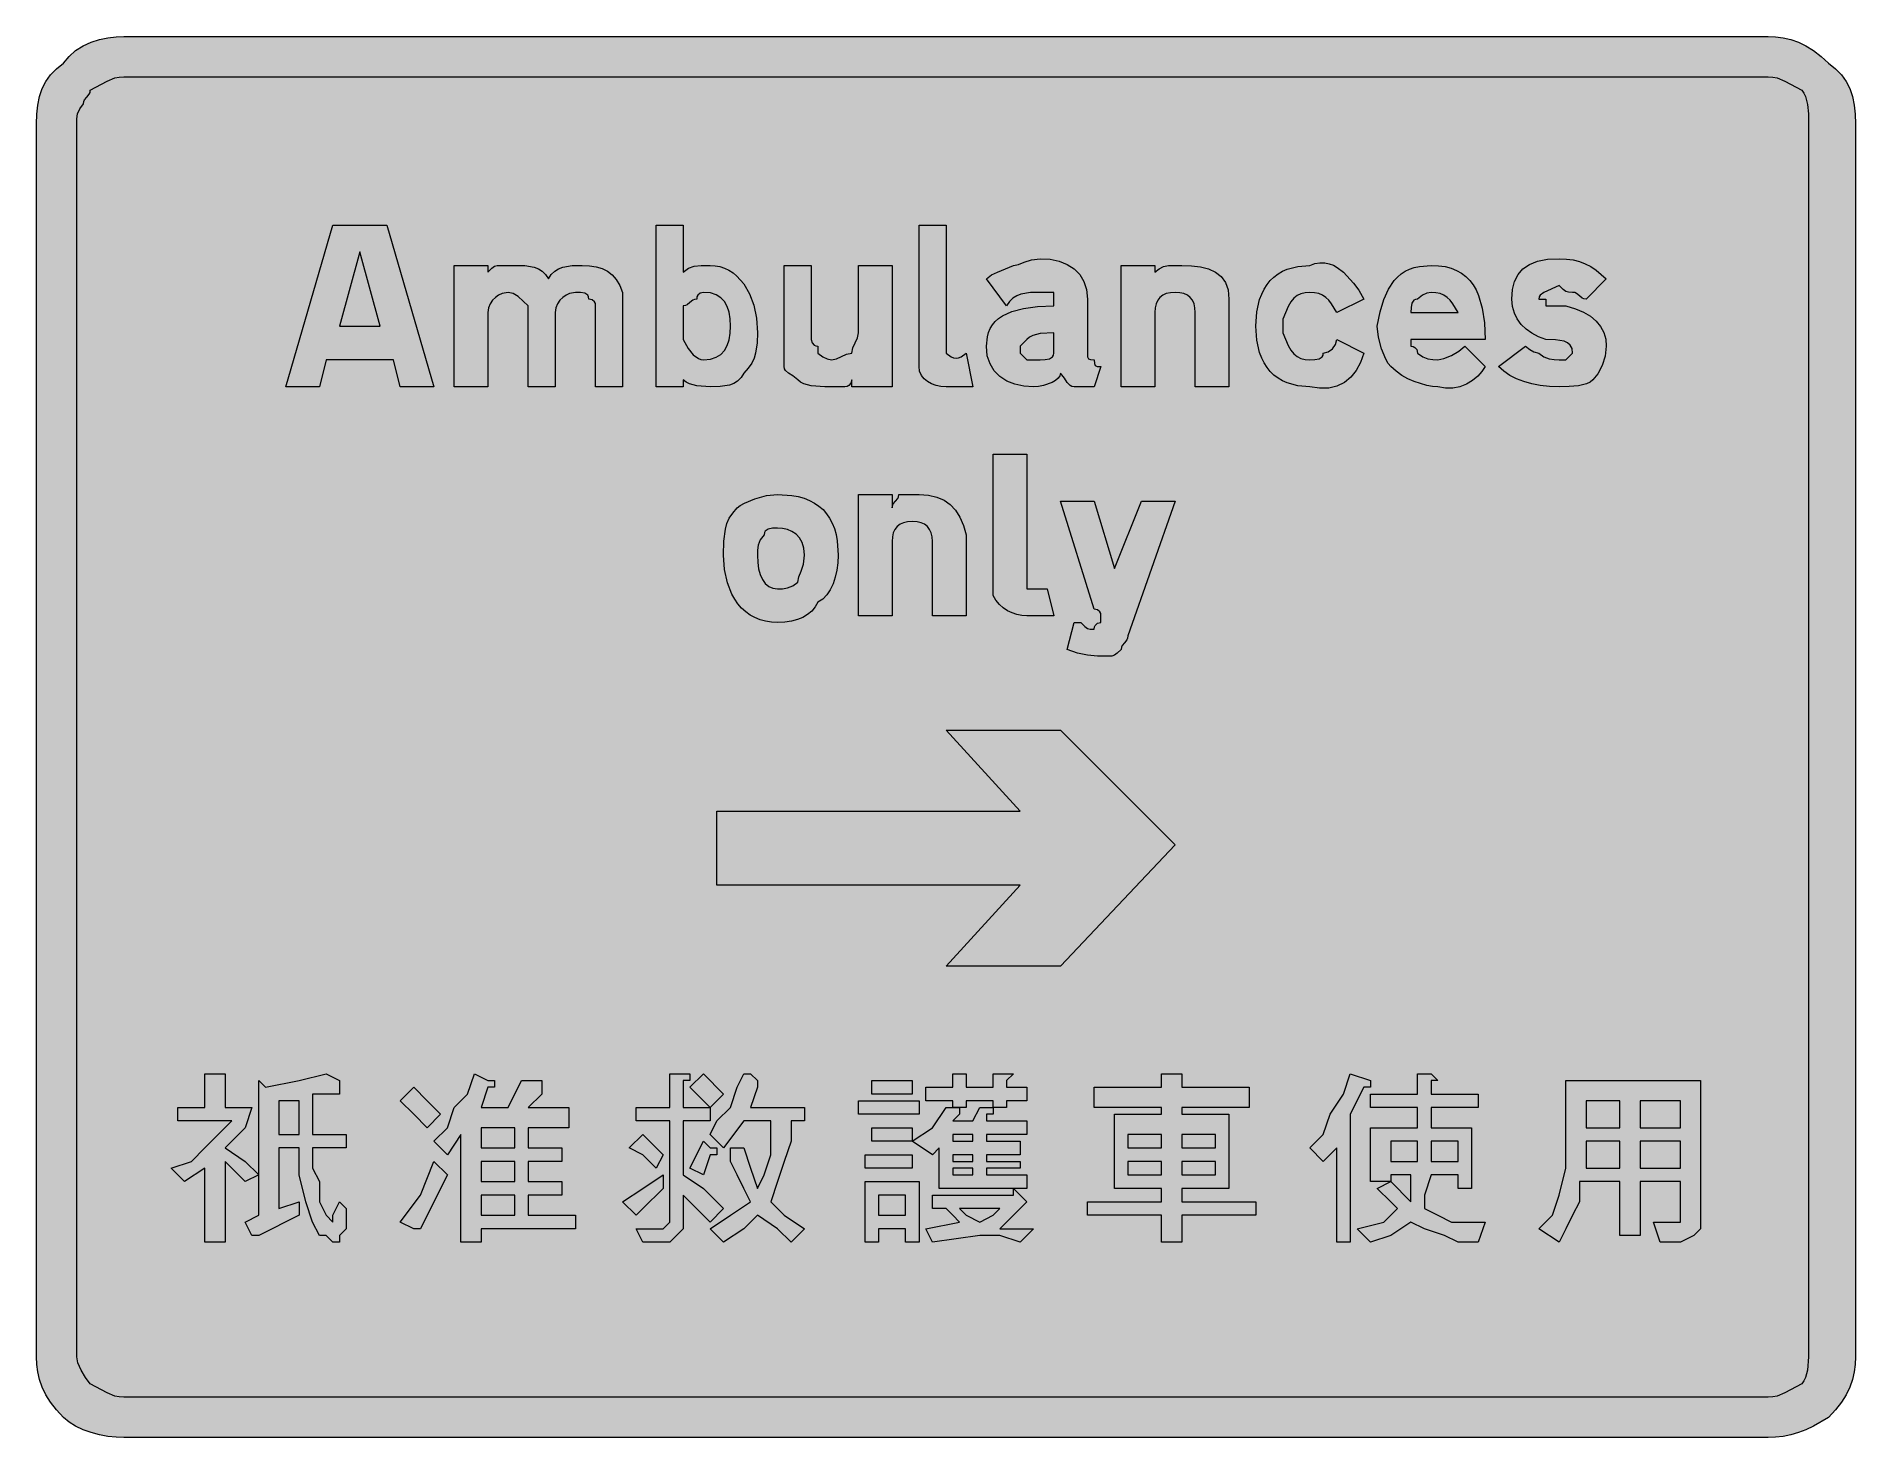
# Model space of a CAD drawing. Header units: metres. Extents: x 121 to 445, y 11 to 261.
import ezdxf

# ---------------------------------------------------------------- set-up
doc = ezdxf.new("R2010")
doc.units = ezdxf.units.M
doc.layers.add('FILL_BLACK_000000', color=7, linetype='Continuous', true_color=0x000000)
doc.layers.add('FILL_WHITE_FFFFFF', color=7, linetype='Continuous', true_color=0xffffff)

msp = doc.modelspace()

# ---------------------------------------------------------------- hatches: boundary and pattern name
at = {"layer": 'FILL_BLACK_000000', "true_color": 0x000000}
h = msp.add_hatch(color=7, dxfattribs=at)
h.dxf.hatch_style = 1
h.paths.add_polyline_path([(429.33, 260.64), (430.68, 260.58), (432.03, 260.4), (433.38, 260.07), (434.73, 259.59), (436.08, 258.94), (437.43, 258.11), (438.78, 257.08), (440.13, 255.84), (441.37, 254.88), (442.4, 253.81), (443.23, 252.63), (443.88, 251.34), (444.36, 249.93), (444.69, 248.41), (444.87, 246.78), (444.93, 245.04), (444.93, 25.44), (444.87, 24.09), (444.69, 22.74), (444.36, 21.39), (443.88, 20.04), (443.23, 18.69), (442.4, 17.34), (441.37, 15.99), (440.13, 14.64), (437.43, 13.06), (436.08, 12.45), (434.73, 11.94), (433.38, 11.55), (432.03, 11.26), (430.68, 11.1), (429.33, 11.04), (136.53, 11.04), (135.13, 11.1), (133.66, 11.26), (132.16, 11.55), (130.68, 11.94), (129.25, 12.45), (127.92, 13.06), (126.74, 13.8), (125.73, 14.64), (124.49, 15.99), (123.46, 17.34), (122.63, 18.69), (121.98, 20.04), (121.5, 21.39), (121.17, 22.74), (120.99, 24.09), (120.93, 25.44), (120.93, 245.04), (120.99, 246.78), (121.17, 248.41), (121.5, 249.93), (121.98, 251.34), (122.63, 252.63), (123.46, 253.81), (124.49, 254.88), (125.73, 255.84), (126.74, 257.08), (127.92, 258.11), (129.25, 258.94), (130.68, 259.59), (132.16, 260.07), (133.66, 260.4), (135.13, 260.58), (136.53, 260.64), (429.33, 260.64)])
h = msp.add_hatch(color=7, dxfattribs=at)
h.dxf.hatch_style = 1
h.paths.add_polyline_path([(184.53, 203.04), (178.53, 203.04), (172.53, 203.04), (171.33, 198.24), (165.33, 198.24), (173.73, 227.04), (178.53, 227.04), (183.33, 227.04), (191.73, 198.24), (185.73, 198.24), (184.53, 203.04)])
h.paths.add_polyline_path([(174.93, 209.04), (178.53, 209.04), (182.13, 209.04), (178.53, 222.24), (174.93, 209.04)], flags=16)
h = msp.add_hatch(color=7, dxfattribs=at)
h.dxf.hatch_style = 1
h.paths.add_polyline_path([(237.22, 198.75), (236.63, 199.04), (236.13, 199.44), (236.13, 198.24), (231.33, 198.24), (231.33, 227.04), (236.13, 227.04), (236.13, 218.64), (237.05, 219.33), (238.08, 219.69), (239.34, 219.82), (240.93, 219.84), (241.82, 219.78), (242.67, 219.62), (243.49, 219.35), (244.27, 218.98), (245.01, 218.51), (245.7, 217.94), (246.93, 216.54), (247.94, 214.8), (248.69, 212.75), (249.17, 210.42), (249.33, 207.84), (249.29, 206.04), (249.03, 204.24), (248.74, 203.34), (248.32, 202.44), (247.72, 201.54), (246.93, 200.64), (246.43, 199.85), (245.82, 199.25), (245.14, 198.83), (244.38, 198.54), (242.71, 198.28), (240.93, 198.24), (238.53, 198.39), (237.22, 198.75)])
h.paths.add_polyline_path([(242, 203.47), (242.83, 203.99), (243.48, 204.69), (243.96, 205.56), (244.29, 206.58), (244.47, 207.75), (244.53, 209.04), (244.47, 210.33), (244.29, 211.5), (243.96, 212.52), (243.48, 213.39), (242.83, 214.09), (242, 214.61), (240.97, 214.93), (239.73, 215.04), (239.13, 214.89), (238.72, 214.53), (238.58, 214.24), (238.53, 213.84), (238.13, 213.79), (237.82, 213.65), (237.33, 213.24), (236.84, 212.83), (236.53, 212.69), (236.13, 212.64), (236.13, 206.64), (237.03, 205.06), (237.93, 203.94), (238.83, 203.26), (239.28, 203.1), (239.73, 203.04), (240.97, 203.15), (242, 203.47)], flags=16)
h = msp.add_hatch(color=7, dxfattribs=at)
h.dxf.hatch_style = 1
h.paths.add_polyline_path([(282.93, 205.44), (282.93, 204.24), (283.83, 203.56), (284.28, 203.4), (284.73, 203.34), (285.18, 203.4), (285.63, 203.56), (286.53, 204.24), (287.73, 198.24), (286.53, 198.24), (282.93, 198.24), (282.03, 198.3), (281.17, 198.46), (280.36, 198.75), (279.63, 199.14), (279.02, 199.65), (278.54, 200.26), (278.24, 201), (278.13, 201.84), (278.13, 203.04), (278.13, 227.04), (282.93, 227.04), (282.93, 205.44)])
h = msp.add_hatch(color=7, dxfattribs=at)
h.dxf.hatch_style = 1
h.paths.add_polyline_path([(299.73, 215.04), (297.95, 215), (296.28, 214.74), (295.52, 214.45), (294.84, 214.03), (294.23, 213.43), (293.73, 212.64), (290.13, 217.44), (291.05, 218.15), (292.08, 218.64), (294.93, 219.84), (295.85, 220.03), (296.88, 220.44), (298.14, 220.85), (299.73, 221.04), (301.47, 220.93), (303.07, 220.59), (304.5, 220.03), (305.73, 219.24), (306.74, 218.23), (307.49, 216.99), (307.97, 215.53), (308.13, 213.84), (308.13, 204.24), (308.15, 203.55), (308.28, 203.19), (308.64, 203.06), (309.33, 203.04), (309.35, 202.35), (309.48, 201.99), (309.84, 201.86), (310.53, 201.84), (309.33, 198.24), (305.73, 198.24), (305.33, 198.29), (305.02, 198.45), (304.53, 198.99), (304.04, 199.76), (303.33, 200.64), (303.22, 200.19), (302.92, 199.76), (302.44, 199.35), (301.83, 198.99), (300.29, 198.45), (299.43, 198.29), (298.53, 198.24), (296.79, 198.35), (295.19, 198.69), (293.76, 199.25), (292.53, 200.04), (291.52, 201.05), (290.77, 202.29), (290.29, 203.75), (290.13, 205.44), (290.3, 207.13), (290.52, 207.89), (290.82, 208.59), (291.22, 209.24), (291.71, 209.83), (292.3, 210.36), (292.98, 210.84), (294.64, 211.63), (296.71, 212.19), (299.2, 212.53), (302.13, 212.64), (302.13, 215.04), (299.73, 215.04)])
h.paths.add_polyline_path([(297.33, 203.04), (299.73, 203.04), (300.61, 203.06), (301.38, 203.19), (301.92, 203.55), (302.08, 203.84), (302.13, 204.24), (302.13, 207.84), (299.73, 207.69), (298.42, 207.33), (297.83, 207.04), (297.33, 206.64), (296.13, 205.44), (296.13, 204.24), (297.33, 203.04)], flags=16)
h = msp.add_hatch(color=7, dxfattribs=at)
h.dxf.hatch_style = 1
h.paths.add_polyline_path([(348.63, 220.18), (349.51, 220.33), (350.37, 220.3), (351.18, 220.14), (351.94, 219.86), (352.62, 219.5), (353.73, 218.64), (355.53, 216.69), (356.43, 215.43), (357.33, 213.84), (352.53, 211.44), (351.61, 213.01), (351.12, 213.63), (350.58, 214.14), (349.99, 214.53), (349.32, 214.81), (348.58, 214.98), (347.73, 215.04), (346.88, 214.98), (346.14, 214.8), (345.47, 214.47), (344.88, 213.99), (344.34, 213.34), (343.85, 212.51), (342.93, 210.24), (342.93, 209.04), (342.93, 207.84), (343.85, 205.57), (344.34, 204.74), (344.88, 204.09), (345.47, 203.61), (346.14, 203.28), (346.88, 203.1), (347.73, 203.04), (348.61, 203.06), (349.38, 203.19), (349.92, 203.55), (350.08, 203.84), (350.13, 204.24), (351.01, 204.45), (351.78, 204.99), (352.32, 205.76), (352.53, 206.64), (357.33, 204.24), (356.77, 202.55), (356, 201.11), (355.03, 199.92), (353.88, 198.99), (352.56, 198.35), (351.09, 198), (349.47, 197.96), (347.73, 198.24), (345.59, 198.41), (343.7, 198.91), (342.84, 199.29), (342.06, 199.76), (341.33, 200.31), (340.68, 200.94), (340.1, 201.66), (339.59, 202.46), (339.15, 203.34), (338.79, 204.31), (338.3, 206.51), (338.13, 209.04), (338.3, 211.57), (338.79, 213.76), (339.15, 214.74), (339.59, 215.62), (340.1, 216.42), (340.68, 217.14), (341.33, 217.77), (342.06, 218.32), (342.84, 218.79), (343.7, 219.16), (345.59, 219.67), (347.73, 219.84), (348.63, 220.18)])
h = msp.add_hatch(color=7, dxfattribs=at)
h.dxf.hatch_style = 1
h.paths.add_polyline_path([(400.32, 203.66), (399.78, 201.99), (399.01, 200.55), (398.13, 199.44), (397.63, 199.04), (397.02, 198.75), (395.58, 198.39), (393.91, 198.26), (392.13, 198.24), (390.39, 198.3), (388.76, 198.46), (387.24, 198.75), (385.83, 199.14), (384.54, 199.65), (383.36, 200.26), (382.29, 201), (381.33, 201.84), (386.13, 205.44), (386.88, 204.84), (387.65, 204.43), (388.53, 204.24), (389.43, 203.55), (390.33, 203.19), (391.23, 203.06), (392.13, 203.04), (393.33, 203.04), (394.53, 204.24), (394.42, 205.03), (394.12, 205.63), (393.64, 206.05), (393.03, 206.34), (391.49, 206.6), (389.73, 206.64), (388.44, 207.15), (387.27, 207.76), (386.25, 208.5), (385.38, 209.34), (384.68, 210.3), (384.16, 211.36), (383.84, 212.55), (383.73, 213.84), (383.84, 215.53), (384.2, 216.99), (384.81, 218.23), (385.68, 219.24), (386.84, 220.03), (388.29, 220.59), (390.05, 220.93), (392.13, 221.04), (393.43, 220.98), (394.62, 220.81), (395.74, 220.53), (396.78, 220.14), (397.77, 219.63), (398.71, 219.01), (400.53, 217.44), (396.93, 213.84), (396.53, 213.89), (396.22, 214.03), (395.73, 214.44), (395.24, 214.85), (394.93, 214.99), (394.53, 215.04), (393.82, 215.06), (393.33, 215.19), (392.84, 215.55), (392.13, 216.24), (389.43, 215.04), (388.75, 214.55), (388.59, 214.24), (388.53, 213.84), (389.73, 213.84), (389.73, 212.64), (393.33, 212.64), (395.02, 212.13), (396.48, 211.51), (397.72, 210.78), (398.73, 209.94), (399.52, 208.98), (400.08, 207.91), (400.42, 206.73), (400.53, 205.44), (400.32, 203.66)])
h = msp.add_hatch(color=7, dxfattribs=at)
h.dxf.hatch_style = 1
h.paths.add_polyline_path([(215.86, 214.81), (215.26, 214.53), (214.68, 214.14), (214.15, 213.63), (213.72, 213.01), (213.44, 212.28), (213.33, 211.44), (213.33, 198.24), (208.53, 198.24), (208.53, 212.64), (206.73, 214.29), (205.83, 214.83), (204.93, 215.04), (203.86, 214.81), (203.26, 214.53), (202.68, 214.14), (202.15, 213.63), (201.72, 213.01), (201.44, 212.28), (201.33, 211.44), (201.33, 198.24), (195.33, 198.24), (195.33, 219.84), (201.33, 219.84), (201.33, 218.64), (202.04, 219.33), (202.53, 219.69), (203.02, 219.82), (203.73, 219.84), (206.13, 219.84), (207.91, 219.8), (209.58, 219.54), (210.34, 219.25), (211.02, 218.83), (211.63, 218.23), (212.13, 217.44), (212.63, 218.23), (213.24, 218.83), (213.92, 219.25), (214.68, 219.54), (216.35, 219.8), (218.13, 219.84), (219.42, 219.78), (220.61, 219.6), (221.67, 219.27), (222.63, 218.79), (223.47, 218.14), (224.21, 217.31), (224.82, 216.28), (225.33, 215.04), (225.33, 213.84), (225.33, 198.24), (220.53, 198.24), (220.53, 212.64), (220.48, 213.04), (220.34, 213.33), (219.93, 213.69), (219.33, 213.84), (219.28, 214.24), (219.12, 214.53), (218.58, 214.89), (217.81, 215.02), (216.93, 215.04), (215.86, 214.81)])
h = msp.add_hatch(color=7, dxfattribs=at)
h.dxf.hatch_style = 1
h.paths.add_polyline_path([(273.33, 219.84), (273.33, 198.24), (266.13, 198.24), (266.13, 199.44), (265.98, 198.84), (265.62, 198.43), (265.33, 198.29), (264.93, 198.24), (261.33, 198.24), (258.93, 198.39), (257.62, 198.75), (257.03, 199.04), (256.53, 199.44), (255.65, 200.15), (254.88, 200.64), (254.34, 201.13), (254.18, 201.44), (254.13, 201.84), (254.13, 204.24), (254.13, 219.84), (258.93, 219.84), (258.93, 206.64), (259.08, 206.04), (259.44, 205.63), (259.73, 205.49), (260.13, 205.44), (260.13, 204.24), (261.01, 203.55), (261.78, 203.19), (262.53, 203.04), (263.43, 203.23), (264.33, 203.64), (265.23, 204.05), (266.13, 204.24), (266.32, 205.14), (266.73, 206.04), (267.14, 206.94), (267.33, 207.84), (267.33, 219.84), (273.33, 219.84)])
h = msp.add_hatch(color=7, dxfattribs=at)
h.dxf.hatch_style = 1
h.paths.add_polyline_path([(327.33, 198.24), (327.33, 211.44), (327.27, 212.28), (327.11, 213.01), (326.82, 213.63), (326.43, 214.14), (325.92, 214.53), (325.31, 214.81), (324.57, 214.98), (323.73, 215.04), (322.89, 214.98), (322.16, 214.81), (321.54, 214.53), (321.03, 214.14), (320.64, 213.63), (320.36, 213.01), (320.19, 212.28), (320.13, 211.44), (320.13, 198.24), (314.13, 198.24), (314.13, 219.84), (320.13, 219.84), (320.13, 218.64), (320.88, 219.24), (321.65, 219.65), (322.53, 219.84), (324.93, 219.84), (326.67, 219.78), (328.27, 219.58), (329.7, 219.21), (330.93, 218.64), (331.94, 217.85), (332.69, 216.8), (333.17, 215.48), (333.33, 213.84), (333.33, 212.64), (333.33, 198.24), (327.33, 198.24)])
h = msp.add_hatch(color=7, dxfattribs=at)
h.dxf.hatch_style = 1
h.paths.add_polyline_path([(365.73, 205.44), (366.13, 205.39), (366.42, 205.25), (366.78, 204.84), (366.93, 204.24), (367.83, 203.55), (368.73, 203.19), (369.63, 203.06), (370.53, 203.04), (371.62, 203.25), (372.93, 203.79), (374.24, 204.56), (375.33, 205.44), (378.93, 201.84), (378.37, 200.95), (377.62, 200.1), (376.69, 199.33), (375.63, 198.69), (374.45, 198.22), (373.19, 197.96), (371.88, 197.95), (370.53, 198.24), (369.58, 198.3), (368.54, 198.46), (366.33, 199.14), (365.21, 199.65), (364.12, 200.26), (363.08, 201), (362.13, 201.84), (361.68, 202.4), (361.25, 203.13), (360.48, 204.99), (359.94, 207.07), (359.73, 209.04), (360.24, 211.57), (360.89, 213.76), (361.71, 215.62), (362.73, 217.14), (363.32, 217.77), (363.97, 218.32), (364.69, 218.79), (365.47, 219.16), (366.32, 219.46), (367.24, 219.67), (369.33, 219.84), (370.62, 219.78), (371.81, 219.62), (372.89, 219.34), (373.87, 218.96), (374.75, 218.47), (375.53, 217.88), (376.22, 217.18), (376.83, 216.39), (377.35, 215.5), (377.79, 214.51), (378.44, 212.25), (378.81, 209.62), (378.93, 206.64), (365.73, 206.64), (365.73, 205.44)])
h.paths.add_polyline_path([(373.21, 213.01), (372.72, 213.63), (372.18, 214.14), (371.59, 214.53), (370.92, 214.81), (370.18, 214.98), (369.33, 215.04), (368.58, 214.89), (367.81, 214.53), (366.93, 213.84), (366.53, 213.79), (366.24, 213.63), (365.88, 213.09), (365.75, 212.32), (365.73, 211.44), (374.13, 211.44), (373.21, 213.01)], flags=16)
h = msp.add_hatch(color=7, dxfattribs=at)
h.dxf.hatch_style = 1
h.paths.add_polyline_path([(297.33, 163.44), (297.33, 162.24), (300.93, 162.24), (302.13, 157.44), (300.93, 157.44), (299.73, 157.44), (297.33, 157.44), (296.43, 157.5), (295.55, 157.66), (294.69, 157.95), (293.88, 158.34), (293.12, 158.85), (292.44, 159.46), (291.83, 160.2), (291.33, 161.04), (291.33, 162.24), (291.33, 186.24), (297.33, 186.24), (297.33, 163.44)])
h = msp.add_hatch(color=7, dxfattribs=at)
h.dxf.hatch_style = 1
h.paths.add_polyline_path([(263.51, 165.58), (263.22, 164.32), (262.83, 163.14), (262.32, 162.08), (261.71, 161.15), (260.97, 160.4), (260.13, 159.84), (259.62, 159), (259.01, 158.26), (258.27, 157.65), (257.43, 157.14), (256.47, 156.75), (255.41, 156.46), (254.22, 156.3), (252.93, 156.24), (251.83, 156.3), (250.79, 156.46), (249.82, 156.73), (248.9, 157.1), (248.04, 157.57), (247.26, 158.14), (246.53, 158.8), (245.88, 159.54), (245.3, 160.37), (244.79, 161.28), (243.99, 163.33), (243.5, 165.66), (243.33, 168.24), (243.37, 170.73), (243.63, 172.89), (243.92, 173.88), (244.34, 174.82), (244.94, 175.74), (245.73, 176.64), (246.29, 177.09), (247.02, 177.52), (248.88, 178.29), (250.96, 178.83), (252.93, 179.04), (255.46, 178.87), (256.6, 178.66), (257.66, 178.36), (258.63, 177.99), (259.51, 177.52), (260.31, 176.97), (261.03, 176.34), (261.66, 175.62), (262.21, 174.82), (262.68, 173.94), (263.06, 172.96), (263.35, 171.91), (263.56, 170.77), (263.73, 168.24), (263.67, 166.89), (263.51, 165.58)])
h.paths.add_polyline_path([(257.32, 170.51), (256.84, 171.34), (256.23, 171.99), (255.5, 172.47), (254.69, 172.8), (253.83, 172.98), (252.93, 173.04), (252.05, 173.02), (251.28, 172.89), (250.74, 172.53), (250.58, 172.24), (250.53, 171.84), (249.84, 170.94), (249.48, 170.04), (249.35, 169.14), (249.33, 168.24), (249.39, 166.95), (249.56, 165.78), (249.84, 164.76), (250.23, 163.89), (250.74, 163.19), (251.36, 162.67), (252.09, 162.35), (252.93, 162.24), (253.83, 162.26), (254.73, 162.39), (255.63, 162.75), (256.53, 163.44), (256.72, 164.36), (257.13, 165.39), (257.54, 166.65), (257.73, 168.24), (257.62, 169.48), (257.32, 170.51)], flags=16)
h = msp.add_hatch(color=7, dxfattribs=at)
h.dxf.hatch_style = 1
h.paths.add_polyline_path([(280.53, 157.44), (280.53, 169.44), (280.53, 170.64), (280.47, 171.48), (280.31, 172.21), (280.02, 172.83), (279.63, 173.34), (279.12, 173.73), (278.51, 174.01), (277.77, 174.18), (276.93, 174.24), (276.09, 174.18), (275.36, 174.01), (274.74, 173.73), (274.23, 173.34), (273.84, 172.83), (273.55, 172.21), (273.39, 171.48), (273.33, 170.64), (273.33, 157.44), (267.33, 157.44), (267.33, 179.04), (273.33, 179.04), (273.33, 176.64), (273.38, 177.04), (273.52, 177.35), (273.93, 177.84), (274.34, 178.33), (274.48, 178.64), (274.53, 179.04), (278.13, 179.04), (279.82, 178.93), (281.3, 178.59), (282.58, 178.03), (283.68, 177.24), (284.61, 176.23), (285.39, 174.99), (286.02, 173.53), (286.53, 171.84), (286.53, 157.44), (280.53, 157.44)])
h = msp.add_hatch(color=7, dxfattribs=at)
h.dxf.hatch_style = 1
h.paths.add_polyline_path([(315.33, 153.84), (315.28, 153.44), (315.14, 153.13), (314.73, 152.64), (314.32, 152.15), (314.18, 151.84), (314.13, 151.44), (313.42, 150.75), (312.93, 150.39), (312.44, 150.26), (311.73, 150.24), (309.93, 150.26), (308.13, 150.39), (306.33, 150.75), (304.53, 151.44), (305.73, 156.24), (306.93, 156.24), (307.64, 155.55), (308.13, 155.19), (308.62, 155.06), (309.33, 155.04), (309.38, 155.44), (309.52, 155.73), (309.93, 156.09), (310.53, 156.24), (310.53, 157.44), (310.48, 157.84), (310.34, 158.13), (309.93, 158.49), (309.33, 158.64), (303.33, 177.84), (309.33, 177.84), (312.93, 165.84), (317.73, 177.84), (323.73, 177.84), (315.33, 153.84)])
h = msp.add_hatch(color=7, dxfattribs=at)
h.dxf.hatch_style = 1
h.paths.add_polyline_path([(242.13, 109.44), (242.13, 122.64), (296.13, 122.64), (282.93, 137.04), (303.33, 137.04), (323.73, 116.64), (303.33, 95.04), (282.93, 95.04), (296.13, 109.44), (242.13, 109.44)])
h = msp.add_hatch(color=7, dxfattribs=at)
h.dxf.hatch_style = 1
h.paths.add_polyline_path([(146.13, 69.84), (150.93, 69.84), (150.93, 75.84), (153.33, 75.84), (154.53, 75.84), (154.53, 74.64), (154.53, 69.84), (159.33, 69.84), (158.13, 66.24), (154.53, 62.64), (158.13, 60.24), (160.53, 57.84), (158.13, 56.64), (154.53, 60.24), (154.53, 45.84), (150.93, 45.84), (150.93, 59.04), (147.33, 56.64), (144.93, 59.04), (148.53, 60.24), (150.93, 62.64), (153.33, 65.04), (155.73, 67.44), (146.13, 67.44), (146.13, 69.84)])
h = msp.add_hatch(color=7, dxfattribs=at)
h.dxf.hatch_style = 1
h.paths.add_polyline_path([(160.53, 74.64), (161.73, 73.44), (167.73, 74.64), (172.53, 75.84), (174.93, 74.64), (174.93, 73.44), (174.93, 72.24), (173.73, 72.24), (170.13, 72.24), (170.13, 65.04), (176.13, 65.04), (176.13, 62.64), (170.13, 62.64), (170.13, 59.04), (171.33, 56.64), (171.33, 53.04), (172.53, 50.64), (173.73, 49.44), (173.73, 50.64), (174.93, 53.04), (176.13, 51.84), (176.13, 49.44), (176.13, 48.24), (174.93, 47.04), (174.93, 45.84), (173.73, 45.84), (172.53, 47.04), (171.33, 47.04), (170.13, 49.44), (168.93, 53.04), (167.73, 57.84), (167.73, 62.64), (164.13, 62.64), (164.13, 51.84), (167.73, 53.04), (167.73, 50.64), (160.53, 47.04), (159.33, 47.04), (158.13, 49.44), (160.53, 50.64), (160.53, 74.64)])
h.paths.add_polyline_path([(167.73, 71.04), (164.13, 71.04), (164.13, 65.04), (167.73, 65.04), (167.73, 71.04)], flags=16)
h = msp.add_hatch(color=7, dxfattribs=at)
h.dxf.hatch_style = 1
h.paths.add_polyline_path([(198.93, 75.84), (201.33, 74.64), (202.53, 74.64), (202.53, 73.44), (201.33, 73.44), (200.13, 69.84), (204.93, 69.84), (207.33, 74.64), (209.73, 74.64), (210.93, 74.64), (210.93, 73.44), (210.93, 72.24), (208.53, 69.84), (215.73, 69.84), (215.73, 66.24), (208.53, 66.24), (208.53, 62.64), (214.53, 62.64), (214.53, 60.24), (208.53, 60.24), (208.53, 56.64), (214.53, 56.64), (214.53, 54.24), (208.53, 54.24), (208.53, 50.64), (216.93, 50.64), (216.93, 48.24), (200.13, 48.24), (200.13, 45.84), (196.53, 45.84), (196.53, 65.04), (194.13, 61.44), (191.73, 63.84), (194.13, 66.24), (195.33, 69.84), (197.73, 72.24), (198.93, 75.84)])
h.paths.add_polyline_path([(200.13, 56.64), (206.13, 56.64), (206.13, 60.24), (200.13, 60.24), (200.13, 56.64)], flags=16)
h.paths.add_polyline_path([(200.13, 66.24), (200.13, 62.64), (206.13, 62.64), (206.13, 66.24), (200.13, 66.24)], flags=16)
h.paths.add_polyline_path([(206.13, 54.24), (200.13, 54.24), (200.13, 50.64), (206.13, 50.64), (206.13, 54.24)], flags=16)
h = msp.add_hatch(color=7, dxfattribs=at)
h.dxf.hatch_style = 1
h.paths.add_polyline_path([(233.73, 69.84), (233.73, 75.84), (236.13, 75.84), (237.33, 75.84), (237.33, 74.64), (236.13, 74.64), (236.13, 69.84), (240.93, 69.84), (240.93, 67.44), (236.13, 67.44), (236.13, 57.84), (239.73, 55.44), (243.33, 51.84), (240.93, 49.44), (236.13, 54.24), (236.13, 49.44), (236.13, 48.24), (234.93, 47.04), (233.73, 45.84), (232.53, 45.84), (228.93, 45.84), (227.73, 48.24), (232.53, 48.24), (233.73, 49.44), (233.73, 67.44), (227.73, 67.44), (227.73, 69.84), (233.73, 69.84)])
h = msp.add_hatch(color=7, dxfattribs=at)
h.dxf.hatch_style = 1
h.paths.add_polyline_path([(243.33, 72.24), (240.93, 69.84), (237.33, 73.44), (239.73, 75.84), (243.33, 72.24)])
h = msp.add_hatch(color=7, dxfattribs=at)
h.dxf.hatch_style = 1
h.paths.add_polyline_path([(248.13, 69.84), (257.73, 69.84), (257.73, 67.44), (255.33, 67.44), (255.33, 63.84), (254.13, 60.24), (252.93, 56.64), (251.73, 53.04), (254.13, 50.64), (257.73, 48.24), (255.33, 45.84), (252.93, 48.24), (249.33, 50.64), (246.93, 48.24), (243.33, 45.84), (240.93, 48.24), (244.53, 50.64), (248.13, 53.04), (246.93, 55.44), (245.73, 57.84), (244.53, 60.24), (244.53, 62.64), (246.93, 62.64), (248.13, 59.04), (249.33, 55.44), (250.53, 57.84), (251.73, 61.44), (251.73, 63.84), (251.73, 67.44), (246.93, 67.44), (243.33, 62.64), (240.93, 65.04), (242.13, 67.44), (244.53, 69.84), (245.73, 73.44), (246.93, 75.84), (248.13, 75.84), (249.33, 74.64), (249.33, 73.44), (248.13, 69.84)])
h = msp.add_hatch(color=7, dxfattribs=at)
h.dxf.hatch_style = 1
h.paths.add_polyline_path([(276.93, 74.64), (276.93, 72.24), (269.73, 72.24), (269.73, 74.64), (276.93, 74.64)])
h = msp.add_hatch(color=7, dxfattribs=at)
h.dxf.hatch_style = 1
h.paths.add_polyline_path([(291.33, 73.44), (291.33, 75.84), (293.73, 75.84), (294.93, 75.84), (293.73, 74.64), (293.73, 73.44), (297.33, 73.44), (297.33, 71.04), (293.73, 71.04), (293.73, 69.84), (291.33, 69.84), (291.33, 71.04), (286.53, 71.04), (286.53, 69.84), (284.13, 69.84), (284.13, 71.04), (279.33, 71.04), (279.33, 73.44), (284.13, 73.44), (284.13, 75.84), (286.53, 75.84), (286.53, 73.44), (291.33, 73.44)])
h = msp.add_hatch(color=7, dxfattribs=at)
h.dxf.hatch_style = 1
h.paths.add_polyline_path([(324.93, 73.44), (336.93, 73.44), (336.93, 69.84), (324.93, 69.84), (324.93, 68.64), (333.33, 68.64), (333.33, 55.44), (324.93, 55.44), (324.93, 53.04), (338.13, 53.04), (338.13, 50.64), (324.93, 50.64), (324.93, 45.84), (321.33, 45.84), (321.33, 50.64), (308.13, 50.64), (308.13, 53.04), (321.33, 53.04), (321.33, 55.44), (312.93, 55.44), (312.93, 68.64), (321.33, 68.64), (321.33, 69.84), (309.33, 69.84), (309.33, 73.44), (321.33, 73.44), (321.33, 75.84), (324.93, 75.84), (324.93, 74.64), (324.93, 73.44)])
h.paths.add_polyline_path([(321.33, 62.64), (321.33, 65.04), (315.33, 65.04), (315.33, 62.64), (321.33, 62.64)], flags=16)
h.paths.add_polyline_path([(315.33, 57.84), (321.33, 57.84), (321.33, 60.24), (315.33, 60.24), (315.33, 57.84)], flags=16)
h.paths.add_polyline_path([(324.93, 65.04), (324.93, 62.64), (330.93, 62.64), (330.93, 65.04), (324.93, 65.04)], flags=16)
h.paths.add_polyline_path([(330.93, 60.24), (324.93, 60.24), (324.93, 57.84), (330.93, 57.84), (330.93, 60.24)], flags=16)
h = msp.add_hatch(color=7, dxfattribs=at)
h.dxf.hatch_style = 1
h.paths.add_polyline_path([(350.13, 65.04), (351.33, 68.64), (353.73, 72.24), (354.93, 75.84), (358.53, 74.64), (358.53, 73.44), (357.33, 73.44), (354.93, 68.64), (354.93, 45.84), (352.53, 45.84), (352.53, 62.64), (350.13, 60.24), (347.73, 62.64), (350.13, 65.04)])
h = msp.add_hatch(color=7, dxfattribs=at)
h.dxf.hatch_style = 1
h.paths.add_polyline_path([(366.93, 69.84), (358.53, 69.84), (358.53, 72.24), (366.93, 72.24), (366.93, 75.84), (369.33, 75.84), (370.53, 74.64), (369.33, 74.64), (369.33, 72.24), (377.73, 72.24), (377.73, 69.84), (369.33, 69.84), (369.33, 66.24), (376.53, 66.24), (376.53, 55.44), (374.13, 55.44), (374.13, 57.84), (369.33, 57.84), (368.13, 54.24), (368.13, 51.84), (370.53, 50.64), (372.93, 49.44), (376.53, 49.44), (378.93, 49.44), (377.73, 45.84), (374.13, 45.84), (371.73, 47.04), (368.13, 48.24), (365.73, 49.44), (362.13, 47.04), (358.53, 45.84), (356.13, 48.24), (360.93, 49.44), (363.33, 51.84), (362.13, 53.04), (359.73, 55.44), (362.13, 56.64), (358.53, 56.64), (358.53, 66.24), (366.93, 66.24), (366.93, 69.84)])
h.paths.add_polyline_path([(365.73, 53.04), (365.73, 55.44), (365.73, 57.84), (362.13, 57.84), (362.13, 56.64), (365.73, 53.04)], flags=16)
h.paths.add_polyline_path([(374.13, 63.84), (369.33, 63.84), (369.33, 60.24), (374.13, 60.24), (374.13, 63.84)], flags=16)
h.paths.add_polyline_path([(366.93, 63.84), (362.13, 63.84), (362.13, 60.24), (366.93, 60.24), (366.93, 63.84)], flags=16)
h = msp.add_hatch(color=7, dxfattribs=at)
h.dxf.hatch_style = 1
h.paths.add_polyline_path([(413.73, 45.84), (412.53, 45.84), (410.13, 45.84), (408.93, 49.44), (411.33, 49.44), (412.53, 49.44), (413.73, 49.44), (413.73, 50.64), (413.73, 51.84), (413.73, 56.64), (406.53, 56.64), (406.53, 47.04), (402.93, 47.04), (402.93, 56.64), (395.73, 56.64), (395.73, 53.04), (394.53, 50.64), (393.33, 48.24), (392.13, 45.84), (388.53, 48.24), (390.93, 50.64), (392.13, 54.24), (393.33, 59.04), (393.33, 65.04), (393.33, 74.64), (417.33, 74.64), (417.33, 50.64), (417.33, 48.24), (416.13, 47.04), (413.73, 45.84)])
h.paths.add_polyline_path([(402.93, 66.24), (402.93, 71.04), (396.93, 71.04), (396.93, 66.24), (402.93, 66.24)], flags=16)
h.paths.add_polyline_path([(402.93, 59.04), (402.93, 63.84), (396.93, 63.84), (396.93, 59.04), (402.93, 59.04)], flags=16)
h.paths.add_polyline_path([(406.53, 71.04), (406.53, 66.24), (413.73, 66.24), (413.73, 71.04), (406.53, 71.04)], flags=16)
h.paths.add_polyline_path([(413.73, 63.84), (406.53, 63.84), (406.53, 59.04), (413.73, 59.04), (413.73, 63.84)], flags=16)
h = msp.add_hatch(color=7, dxfattribs=at)
h.dxf.hatch_style = 1
h.paths.add_polyline_path([(188.13, 68.64), (185.73, 71.04), (188.13, 73.44), (190.53, 71.04), (192.93, 68.64), (190.53, 66.24), (188.13, 68.64)])
h = msp.add_hatch(color=7, dxfattribs=at)
h.dxf.hatch_style = 1
h.paths.add_polyline_path([(278.13, 71.04), (278.13, 68.64), (267.33, 68.64), (267.33, 71.04), (278.13, 71.04)])
h = msp.add_hatch(color=7, dxfattribs=at)
h.dxf.hatch_style = 1
h.paths.add_polyline_path([(285.33, 69.84), (285.33, 68.64), (284.13, 67.44), (287.73, 67.44), (288.93, 69.84), (290.13, 69.84), (291.33, 69.84), (291.33, 68.64), (290.13, 68.64), (290.13, 67.44), (297.33, 67.44), (297.33, 65.04), (290.13, 65.04), (290.13, 63.84), (296.13, 63.84), (296.13, 61.44), (290.13, 61.44), (290.13, 60.24), (296.13, 60.24), (296.13, 59.04), (290.13, 59.04), (290.13, 57.84), (297.33, 57.84), (297.33, 55.44), (284.13, 55.44), (281.73, 55.44), (281.73, 62.64), (280.53, 61.44), (276.93, 63.84), (280.53, 66.24), (282.93, 69.84), (285.33, 69.84)])
h.paths.add_polyline_path([(284.13, 63.84), (287.73, 63.84), (287.73, 65.04), (284.13, 65.04), (284.13, 63.84)], flags=16)
h.paths.add_polyline_path([(284.13, 59.04), (284.13, 57.84), (287.73, 57.84), (287.73, 59.04), (284.13, 59.04)], flags=16)
h.paths.add_polyline_path([(287.73, 61.44), (284.13, 61.44), (284.13, 60.24), (287.73, 60.24), (287.73, 61.44)], flags=16)
h = msp.add_hatch(color=7, dxfattribs=at)
h.dxf.hatch_style = 1
h.paths.add_polyline_path([(231.33, 62.64), (232.53, 61.44), (231.33, 59.04), (228.93, 61.44), (226.53, 62.64), (228.93, 65.04), (231.33, 62.64)])
h = msp.add_hatch(color=7, dxfattribs=at)
h.dxf.hatch_style = 1
h.paths.add_polyline_path([(276.93, 66.24), (276.93, 63.84), (269.73, 63.84), (269.73, 66.24), (276.93, 66.24)])
h = msp.add_hatch(color=7, dxfattribs=at)
h.dxf.hatch_style = 1
h.paths.add_polyline_path([(239.73, 63.84), (240.93, 62.64), (242.13, 62.64), (242.13, 61.44), (240.93, 61.44), (239.73, 57.84), (237.33, 59.04), (239.73, 63.84)])
h = msp.add_hatch(color=7, dxfattribs=at)
h.dxf.hatch_style = 1
h.paths.add_polyline_path([(189.33, 54.24), (191.73, 60.24), (194.13, 57.84), (191.73, 53.04), (189.33, 48.24), (188.13, 48.24), (185.73, 49.44), (189.33, 54.24)])
h = msp.add_hatch(color=7, dxfattribs=at)
h.dxf.hatch_style = 1
h.paths.add_polyline_path([(276.93, 61.44), (276.93, 59.04), (268.53, 59.04), (268.53, 61.44), (276.93, 61.44)])
h = msp.add_hatch(color=7, dxfattribs=at)
h.dxf.hatch_style = 1
h.paths.add_polyline_path([(228.93, 55.44), (232.53, 57.84), (232.53, 55.44), (228.93, 51.84), (227.73, 50.64), (225.33, 53.04), (228.93, 55.44)])
h = msp.add_hatch(color=7, dxfattribs=at)
h.dxf.hatch_style = 1
h.paths.add_polyline_path([(278.13, 56.64), (278.13, 45.84), (275.73, 45.84), (275.73, 48.24), (270.93, 48.24), (270.93, 45.84), (268.53, 45.84), (268.53, 56.64), (278.13, 56.64)])
h.paths.add_polyline_path([(275.73, 54.24), (270.93, 54.24), (270.93, 50.64), (275.73, 50.64), (275.73, 54.24)], flags=16)
h = msp.add_hatch(color=7, dxfattribs=at)
h.dxf.hatch_style = 1
h.paths.add_polyline_path([(294.93, 55.44), (297.33, 53.04), (292.53, 48.24), (298.53, 48.24), (296.13, 45.84), (292.53, 47.04), (288.93, 47.04), (280.53, 45.84), (279.33, 48.24), (285.33, 49.44), (284.13, 50.64), (282.93, 51.84), (280.53, 51.84), (280.53, 54.24), (294.93, 54.24), (294.93, 55.44)])
h.paths.add_polyline_path([(288.93, 49.44), (291.33, 50.64), (292.53, 51.84), (285.33, 51.84), (286.53, 50.64), (288.93, 49.44)], flags=16)
at = {"layer": 'FILL_WHITE_FFFFFF', "true_color": 0xffffff}
h = msp.add_hatch(color=7, dxfattribs=at)
h.dxf.hatch_style = 1
h.paths.add_polyline_path([(429.33, 253.44), (430.18, 253.39), (430.94, 253.23), (432.33, 252.69), (435.33, 251.04), (435.73, 250.54), (436.02, 249.93), (436.38, 248.49), (436.51, 246.82), (436.53, 245.04), (436.53, 25.44), (436.38, 23.04), (436.02, 21.73), (435.73, 21.14), (435.33, 20.64), (432.33, 18.99), (430.94, 18.45), (430.18, 18.29), (429.33, 18.24), (136.53, 18.24), (135.68, 18.29), (134.92, 18.45), (133.53, 18.99), (130.53, 20.64), (129.65, 21.73), (128.88, 23.04), (128.34, 24.35), (128.13, 25.44), (128.13, 245.04), (128.15, 245.94), (128.28, 246.84), (128.64, 247.74), (129.33, 248.64), (129.38, 249.04), (129.52, 249.35), (129.93, 249.84), (130.34, 250.33), (130.48, 250.64), (130.53, 251.04), (133.53, 252.69), (134.92, 253.23), (135.68, 253.39), (136.53, 253.44), (429.33, 253.44)])

# ---------------------------------------------------------------- linework, layer by layer
at = {"layer": 'FILL_BLACK_000000', "lineweight": 0, "true_color": 0x000000}
for points in [[(429.33, 260.64), (430.68, 260.58), (432.03, 260.4), (433.38, 260.07), (434.73, 259.59), (436.08, 258.94), (437.43, 258.11), (438.78, 257.08), (440.13, 255.84), (441.37, 254.88), (442.4, 253.81), (443.23, 252.63), (443.88, 251.34), (444.36, 249.93), (444.69, 248.41), (444.87, 246.78), (444.93, 245.04), (444.93, 25.44), (444.87, 24.09), (444.69, 22.74), (444.36, 21.39), (443.88, 20.04), (443.23, 18.69), (442.4, 17.34), (441.37, 15.99), (440.13, 14.64), (437.43, 13.06), (436.08, 12.45), (434.73, 11.94), (433.38, 11.55), (432.03, 11.26), (430.68, 11.1), (429.33, 11.04), (136.53, 11.04), (135.13, 11.1), (133.66, 11.26), (132.16, 11.55), (130.68, 11.94), (129.25, 12.45), (127.92, 13.06), (126.74, 13.8), (125.73, 14.64), (124.49, 15.99), (123.46, 17.34), (122.63, 18.69), (121.98, 20.04), (121.5, 21.39), (121.17, 22.74), (120.99, 24.09), (120.93, 25.44), (120.93, 245.04), (120.99, 246.78), (121.17, 248.41), (121.5, 249.93), (121.98, 251.34), (122.63, 252.63), (123.46, 253.81), (124.49, 254.88), (125.73, 255.84), (126.74, 257.08), (127.92, 258.11), (129.25, 258.94), (130.68, 259.59), (132.16, 260.07), (133.66, 260.4), (135.13, 260.58), (136.53, 260.64)], [(184.53, 203.04), (178.53, 203.04), (172.53, 203.04), (171.33, 198.24), (165.33, 198.24), (173.73, 227.04), (178.53, 227.04), (183.33, 227.04), (191.73, 198.24), (185.73, 198.24)], [(237.22, 198.75), (236.63, 199.04), (236.13, 199.44), (236.13, 198.24), (231.33, 198.24), (231.33, 227.04), (236.13, 227.04), (236.13, 218.64), (237.05, 219.33), (238.08, 219.69), (239.34, 219.82), (240.93, 219.84), (241.82, 219.78), (242.67, 219.62), (243.49, 219.35), (244.27, 218.98), (245.01, 218.51), (245.7, 217.94), (246.93, 216.54), (247.94, 214.8), (248.69, 212.75), (249.17, 210.42), (249.33, 207.84), (249.29, 206.04), (249.03, 204.24), (248.74, 203.34), (248.32, 202.44), (247.72, 201.54), (246.93, 200.64), (246.43, 199.85), (245.82, 199.25), (245.14, 198.83), (244.38, 198.54), (242.71, 198.28), (240.93, 198.24), (238.53, 198.39)], [(282.93, 205.44), (282.93, 204.24), (283.83, 203.56), (284.28, 203.4), (284.73, 203.34), (285.18, 203.4), (285.63, 203.56), (286.53, 204.24), (287.73, 198.24), (286.53, 198.24), (282.93, 198.24), (282.03, 198.3), (281.17, 198.46), (280.36, 198.75), (279.63, 199.14), (279.02, 199.65), (278.54, 200.26), (278.24, 201), (278.13, 201.84), (278.13, 203.04), (278.13, 227.04), (282.93, 227.04)], [(174.93, 209.04), (178.53, 209.04), (182.13, 209.04), (178.53, 222.24)], [(299.73, 215.04), (297.95, 215), (296.28, 214.74), (295.52, 214.45), (294.84, 214.03), (294.23, 213.43), (293.73, 212.64), (290.13, 217.44), (291.05, 218.15), (292.08, 218.64), (294.93, 219.84), (295.85, 220.03), (296.88, 220.44), (298.14, 220.85), (299.73, 221.04), (301.47, 220.93), (303.07, 220.59), (304.5, 220.03), (305.73, 219.24), (306.74, 218.23), (307.49, 216.99), (307.97, 215.53), (308.13, 213.84), (308.13, 204.24), (308.15, 203.55), (308.28, 203.19), (308.64, 203.06), (309.33, 203.04), (309.35, 202.35), (309.48, 201.99), (309.84, 201.86), (310.53, 201.84), (309.33, 198.24), (305.73, 198.24), (305.33, 198.29), (305.02, 198.45), (304.53, 198.99), (304.04, 199.76), (303.33, 200.64), (303.22, 200.19), (302.92, 199.76), (302.44, 199.35), (301.83, 198.99), (300.29, 198.45), (299.43, 198.29), (298.53, 198.24), (296.79, 198.35), (295.19, 198.69), (293.76, 199.25), (292.53, 200.04), (291.52, 201.05), (290.77, 202.29), (290.29, 203.75), (290.13, 205.44), (290.3, 207.13), (290.52, 207.89), (290.82, 208.59), (291.22, 209.24), (291.71, 209.83), (292.3, 210.36), (292.98, 210.84), (294.64, 211.63), (296.71, 212.19), (299.2, 212.53), (302.13, 212.64), (302.13, 215.04)], [(348.63, 220.18), (349.51, 220.33), (350.37, 220.3), (351.18, 220.14), (351.94, 219.86), (352.62, 219.5), (353.73, 218.64), (355.53, 216.69), (356.43, 215.43), (357.33, 213.84), (352.53, 211.44), (351.61, 213.01), (351.12, 213.63), (350.58, 214.14), (349.99, 214.53), (349.32, 214.81), (348.58, 214.98), (347.73, 215.04), (346.88, 214.98), (346.14, 214.8), (345.47, 214.47), (344.88, 213.99), (344.34, 213.34), (343.85, 212.51), (342.93, 210.24), (342.93, 209.04), (342.93, 207.84), (343.85, 205.57), (344.34, 204.74), (344.88, 204.09), (345.47, 203.61), (346.14, 203.28), (346.88, 203.1), (347.73, 203.04), (348.61, 203.06), (349.38, 203.19), (349.92, 203.55), (350.08, 203.84), (350.13, 204.24), (351.01, 204.45), (351.78, 204.99), (352.32, 205.76), (352.53, 206.64), (357.33, 204.24), (356.77, 202.55), (356, 201.11), (355.03, 199.92), (353.88, 198.99), (352.56, 198.35), (351.09, 198), (349.47, 197.96), (347.73, 198.24), (345.59, 198.41), (343.7, 198.91), (342.84, 199.29), (342.06, 199.76), (341.33, 200.31), (340.68, 200.94), (340.1, 201.66), (339.59, 202.46), (339.15, 203.34), (338.79, 204.31), (338.3, 206.51), (338.13, 209.04), (338.3, 211.57), (338.79, 213.76), (339.15, 214.74), (339.59, 215.62), (340.1, 216.42), (340.68, 217.14), (341.33, 217.77), (342.06, 218.32), (342.84, 218.79), (343.7, 219.16), (345.59, 219.67), (347.73, 219.84)], [(400.32, 203.66), (399.78, 201.99), (399.01, 200.55), (398.13, 199.44), (397.63, 199.04), (397.02, 198.75), (395.58, 198.39), (393.91, 198.26), (392.13, 198.24), (390.39, 198.3), (388.76, 198.46), (387.24, 198.75), (385.83, 199.14), (384.54, 199.65), (383.36, 200.26), (382.29, 201), (381.33, 201.84), (386.13, 205.44), (386.88, 204.84), (387.65, 204.43), (388.53, 204.24), (389.43, 203.55), (390.33, 203.19), (391.23, 203.06), (392.13, 203.04), (393.33, 203.04), (394.53, 204.24), (394.42, 205.03), (394.12, 205.63), (393.64, 206.05), (393.03, 206.34), (391.49, 206.6), (389.73, 206.64), (388.44, 207.15), (387.27, 207.76), (386.25, 208.5), (385.38, 209.34), (384.68, 210.3), (384.16, 211.36), (383.84, 212.55), (383.73, 213.84), (383.84, 215.53), (384.2, 216.99), (384.81, 218.23), (385.68, 219.24), (386.84, 220.03), (388.29, 220.59), (390.05, 220.93), (392.13, 221.04), (393.43, 220.98), (394.62, 220.81), (395.74, 220.53), (396.78, 220.14), (397.77, 219.63), (398.71, 219.01), (400.53, 217.44), (396.93, 213.84), (396.53, 213.89), (396.22, 214.03), (395.73, 214.44), (395.24, 214.85), (394.93, 214.99), (394.53, 215.04), (393.82, 215.06), (393.33, 215.19), (392.84, 215.55), (392.13, 216.24), (389.43, 215.04), (388.75, 214.55), (388.59, 214.24), (388.53, 213.84), (389.73, 213.84), (389.73, 212.64), (393.33, 212.64), (395.02, 212.13), (396.48, 211.51), (397.72, 210.78), (398.73, 209.94), (399.52, 208.98), (400.08, 207.91), (400.42, 206.73), (400.53, 205.44)], [(215.86, 214.81), (215.26, 214.53), (214.68, 214.14), (214.15, 213.63), (213.72, 213.01), (213.44, 212.28), (213.33, 211.44), (213.33, 198.24), (208.53, 198.24), (208.53, 212.64), (206.73, 214.29), (205.83, 214.83), (204.93, 215.04), (203.86, 214.81), (203.26, 214.53), (202.68, 214.14), (202.15, 213.63), (201.72, 213.01), (201.44, 212.28), (201.33, 211.44), (201.33, 198.24), (195.33, 198.24), (195.33, 219.84), (201.33, 219.84), (201.33, 218.64), (202.04, 219.33), (202.53, 219.69), (203.02, 219.82), (203.73, 219.84), (206.13, 219.84), (207.91, 219.8), (209.58, 219.54), (210.34, 219.25), (211.02, 218.83), (211.63, 218.23), (212.13, 217.44), (212.63, 218.23), (213.24, 218.83), (213.92, 219.25), (214.68, 219.54), (216.35, 219.8), (218.13, 219.84), (219.42, 219.78), (220.61, 219.6), (221.67, 219.27), (222.63, 218.79), (223.47, 218.14), (224.21, 217.31), (224.82, 216.28), (225.33, 215.04), (225.33, 213.84), (225.33, 198.24), (220.53, 198.24), (220.53, 212.64), (220.48, 213.04), (220.34, 213.33), (219.93, 213.69), (219.33, 213.84), (219.28, 214.24), (219.12, 214.53), (218.58, 214.89), (217.81, 215.02), (216.93, 215.04)], [(273.33, 219.84), (273.33, 198.24), (266.13, 198.24), (266.13, 199.44), (265.98, 198.84), (265.62, 198.43), (265.33, 198.29), (264.93, 198.24), (261.33, 198.24), (258.93, 198.39), (257.62, 198.75), (257.03, 199.04), (256.53, 199.44), (255.65, 200.15), (254.88, 200.64), (254.34, 201.13), (254.18, 201.44), (254.13, 201.84), (254.13, 204.24), (254.13, 219.84), (258.93, 219.84), (258.93, 206.64), (259.08, 206.04), (259.44, 205.63), (259.73, 205.49), (260.13, 205.44), (260.13, 204.24), (261.01, 203.55), (261.78, 203.19), (262.53, 203.04), (263.43, 203.23), (264.33, 203.64), (265.23, 204.05), (266.13, 204.24), (266.32, 205.14), (266.73, 206.04), (267.14, 206.94), (267.33, 207.84), (267.33, 219.84)], [(327.33, 198.24), (327.33, 211.44), (327.27, 212.28), (327.11, 213.01), (326.82, 213.63), (326.43, 214.14), (325.92, 214.53), (325.31, 214.81), (324.57, 214.98), (323.73, 215.04), (322.89, 214.98), (322.16, 214.81), (321.54, 214.53), (321.03, 214.14), (320.64, 213.63), (320.36, 213.01), (320.19, 212.28), (320.13, 211.44), (320.13, 198.24), (314.13, 198.24), (314.13, 219.84), (320.13, 219.84), (320.13, 218.64), (320.88, 219.24), (321.65, 219.65), (322.53, 219.84), (324.93, 219.84), (326.67, 219.78), (328.27, 219.58), (329.7, 219.21), (330.93, 218.64), (331.94, 217.85), (332.69, 216.8), (333.17, 215.48), (333.33, 213.84), (333.33, 212.64), (333.33, 198.24)], [(365.73, 205.44), (366.13, 205.39), (366.42, 205.25), (366.78, 204.84), (366.93, 204.24), (367.83, 203.55), (368.73, 203.19), (369.63, 203.06), (370.53, 203.04), (371.62, 203.25), (372.93, 203.79), (374.24, 204.56), (375.33, 205.44), (378.93, 201.84), (378.37, 200.95), (377.62, 200.1), (376.69, 199.33), (375.63, 198.69), (374.45, 198.22), (373.19, 197.96), (371.88, 197.95), (370.53, 198.24), (369.58, 198.3), (368.54, 198.46), (366.33, 199.14), (365.21, 199.65), (364.12, 200.26), (363.08, 201), (362.13, 201.84), (361.68, 202.4), (361.25, 203.13), (360.48, 204.99), (359.94, 207.07), (359.73, 209.04), (360.24, 211.57), (360.89, 213.76), (361.71, 215.62), (362.73, 217.14), (363.32, 217.77), (363.97, 218.32), (364.69, 218.79), (365.47, 219.16), (366.32, 219.46), (367.24, 219.67), (369.33, 219.84), (370.62, 219.78), (371.81, 219.62), (372.89, 219.34), (373.87, 218.96), (374.75, 218.47), (375.53, 217.88), (376.22, 217.18), (376.83, 216.39), (377.35, 215.5), (377.79, 214.51), (378.44, 212.25), (378.81, 209.62), (378.93, 206.64), (365.73, 206.64)], [(242, 203.47), (242.83, 203.99), (243.48, 204.69), (243.96, 205.56), (244.29, 206.58), (244.47, 207.75), (244.53, 209.04), (244.47, 210.33), (244.29, 211.5), (243.96, 212.52), (243.48, 213.39), (242.83, 214.09), (242, 214.61), (240.97, 214.93), (239.73, 215.04), (239.13, 214.89), (238.72, 214.53), (238.58, 214.24), (238.53, 213.84), (238.13, 213.79), (237.82, 213.65), (237.33, 213.24), (236.84, 212.83), (236.53, 212.69), (236.13, 212.64), (236.13, 206.64), (237.03, 205.06), (237.93, 203.94), (238.83, 203.26), (239.28, 203.1), (239.73, 203.04), (240.97, 203.15)], [(373.21, 213.01), (372.72, 213.63), (372.18, 214.14), (371.59, 214.53), (370.92, 214.81), (370.18, 214.98), (369.33, 215.04), (368.58, 214.89), (367.81, 214.53), (366.93, 213.84), (366.53, 213.79), (366.24, 213.63), (365.88, 213.09), (365.75, 212.32), (365.73, 211.44), (374.13, 211.44)], [(297.33, 203.04), (299.73, 203.04), (300.61, 203.06), (301.38, 203.19), (301.92, 203.55), (302.08, 203.84), (302.13, 204.24), (302.13, 207.84), (299.73, 207.69), (298.42, 207.33), (297.83, 207.04), (297.33, 206.64), (296.13, 205.44), (296.13, 204.24)], [(297.33, 163.44), (297.33, 162.24), (300.93, 162.24), (302.13, 157.44), (300.93, 157.44), (299.73, 157.44), (297.33, 157.44), (296.43, 157.5), (295.55, 157.66), (294.69, 157.95), (293.88, 158.34), (293.12, 158.85), (292.44, 159.46), (291.83, 160.2), (291.33, 161.04), (291.33, 162.24), (291.33, 186.24), (297.33, 186.24)], [(263.51, 165.58), (263.22, 164.32), (262.83, 163.14), (262.32, 162.08), (261.71, 161.15), (260.97, 160.4), (260.13, 159.84), (259.62, 159), (259.01, 158.26), (258.27, 157.65), (257.43, 157.14), (256.47, 156.75), (255.41, 156.46), (254.22, 156.3), (252.93, 156.24), (251.83, 156.3), (250.79, 156.46), (249.82, 156.73), (248.9, 157.1), (248.04, 157.57), (247.26, 158.14), (246.53, 158.8), (245.88, 159.54), (245.3, 160.37), (244.79, 161.28), (243.99, 163.33), (243.5, 165.66), (243.33, 168.24), (243.37, 170.73), (243.63, 172.89), (243.92, 173.88), (244.34, 174.82), (244.94, 175.74), (245.73, 176.64), (246.29, 177.09), (247.02, 177.52), (248.88, 178.29), (250.96, 178.83), (252.93, 179.04), (255.46, 178.87), (256.6, 178.66), (257.66, 178.36), (258.63, 177.99), (259.51, 177.52), (260.31, 176.97), (261.03, 176.34), (261.66, 175.62), (262.21, 174.82), (262.68, 173.94), (263.06, 172.96), (263.35, 171.91), (263.56, 170.77), (263.73, 168.24), (263.67, 166.89)], [(280.53, 157.44), (280.53, 169.44), (280.53, 170.64), (280.47, 171.48), (280.31, 172.21), (280.02, 172.83), (279.63, 173.34), (279.12, 173.73), (278.51, 174.01), (277.77, 174.18), (276.93, 174.24), (276.09, 174.18), (275.36, 174.01), (274.74, 173.73), (274.23, 173.34), (273.84, 172.83), (273.55, 172.21), (273.39, 171.48), (273.33, 170.64), (273.33, 157.44), (267.33, 157.44), (267.33, 179.04), (273.33, 179.04), (273.33, 176.64), (273.38, 177.04), (273.52, 177.35), (273.93, 177.84), (274.34, 178.33), (274.48, 178.64), (274.53, 179.04), (278.13, 179.04), (279.82, 178.93), (281.3, 178.59), (282.58, 178.03), (283.68, 177.24), (284.61, 176.23), (285.39, 174.99), (286.02, 173.53), (286.53, 171.84), (286.53, 157.44)], [(315.33, 153.84), (315.28, 153.44), (315.14, 153.13), (314.73, 152.64), (314.32, 152.15), (314.18, 151.84), (314.13, 151.44), (313.42, 150.75), (312.93, 150.39), (312.44, 150.26), (311.73, 150.24), (309.93, 150.26), (308.13, 150.39), (306.33, 150.75), (304.53, 151.44), (305.73, 156.24), (306.93, 156.24), (307.64, 155.55), (308.13, 155.19), (308.62, 155.06), (309.33, 155.04), (309.38, 155.44), (309.52, 155.73), (309.93, 156.09), (310.53, 156.24), (310.53, 157.44), (310.48, 157.84), (310.34, 158.13), (309.93, 158.49), (309.33, 158.64), (303.33, 177.84), (309.33, 177.84), (312.93, 165.84), (317.73, 177.84), (323.73, 177.84)], [(257.32, 170.51), (256.84, 171.34), (256.23, 171.99), (255.5, 172.47), (254.69, 172.8), (253.83, 172.98), (252.93, 173.04), (252.05, 173.02), (251.28, 172.89), (250.74, 172.53), (250.58, 172.24), (250.53, 171.84), (249.84, 170.94), (249.48, 170.04), (249.35, 169.14), (249.33, 168.24), (249.39, 166.95), (249.56, 165.78), (249.84, 164.76), (250.23, 163.89), (250.74, 163.19), (251.36, 162.67), (252.09, 162.35), (252.93, 162.24), (253.83, 162.26), (254.73, 162.39), (255.63, 162.75), (256.53, 163.44), (256.72, 164.36), (257.13, 165.39), (257.54, 166.65), (257.73, 168.24), (257.62, 169.48)], [(242.13, 109.44), (242.13, 122.64), (296.13, 122.64), (282.93, 137.04), (303.33, 137.04), (323.73, 116.64), (303.33, 95.04), (282.93, 95.04), (296.13, 109.44)], [(146.13, 69.84), (150.93, 69.84), (150.93, 75.84), (153.33, 75.84), (154.53, 75.84), (154.53, 74.64), (154.53, 69.84), (159.33, 69.84), (158.13, 66.24), (154.53, 62.64), (158.13, 60.24), (160.53, 57.84), (158.13, 56.64), (154.53, 60.24), (154.53, 45.84), (150.93, 45.84), (150.93, 59.04), (147.33, 56.64), (144.93, 59.04), (148.53, 60.24), (150.93, 62.64), (153.33, 65.04), (155.73, 67.44), (146.13, 67.44)], [(160.53, 74.64), (161.73, 73.44), (167.73, 74.64), (172.53, 75.84), (174.93, 74.64), (174.93, 73.44), (174.93, 72.24), (173.73, 72.24), (170.13, 72.24), (170.13, 65.04), (176.13, 65.04), (176.13, 62.64), (170.13, 62.64), (170.13, 59.04), (171.33, 56.64), (171.33, 53.04), (172.53, 50.64), (173.73, 49.44), (173.73, 50.64), (174.93, 53.04), (176.13, 51.84), (176.13, 49.44), (176.13, 48.24), (174.93, 47.04), (174.93, 45.84), (173.73, 45.84), (172.53, 47.04), (171.33, 47.04), (170.13, 49.44), (168.93, 53.04), (167.73, 57.84), (167.73, 62.64), (164.13, 62.64), (164.13, 51.84), (167.73, 53.04), (167.73, 50.64), (160.53, 47.04), (159.33, 47.04), (158.13, 49.44), (160.53, 50.64)], [(198.93, 75.84), (201.33, 74.64), (202.53, 74.64), (202.53, 73.44), (201.33, 73.44), (200.13, 69.84), (204.93, 69.84), (207.33, 74.64), (209.73, 74.64), (210.93, 74.64), (210.93, 73.44), (210.93, 72.24), (208.53, 69.84), (215.73, 69.84), (215.73, 66.24), (208.53, 66.24), (208.53, 62.64), (214.53, 62.64), (214.53, 60.24), (208.53, 60.24), (208.53, 56.64), (214.53, 56.64), (214.53, 54.24), (208.53, 54.24), (208.53, 50.64), (216.93, 50.64), (216.93, 48.24), (200.13, 48.24), (200.13, 45.84), (196.53, 45.84), (196.53, 65.04), (194.13, 61.44), (191.73, 63.84), (194.13, 66.24), (195.33, 69.84), (197.73, 72.24)], [(233.73, 69.84), (233.73, 75.84), (236.13, 75.84), (237.33, 75.84), (237.33, 74.64), (236.13, 74.64), (236.13, 69.84), (240.93, 69.84), (240.93, 67.44), (236.13, 67.44), (236.13, 57.84), (239.73, 55.44), (243.33, 51.84), (240.93, 49.44), (236.13, 54.24), (236.13, 49.44), (236.13, 48.24), (234.93, 47.04), (233.73, 45.84), (232.53, 45.84), (228.93, 45.84), (227.73, 48.24), (232.53, 48.24), (233.73, 49.44), (233.73, 67.44), (227.73, 67.44), (227.73, 69.84)], [(243.33, 72.24), (240.93, 69.84), (237.33, 73.44), (239.73, 75.84)], [(248.13, 69.84), (257.73, 69.84), (257.73, 67.44), (255.33, 67.44), (255.33, 63.84), (254.13, 60.24), (252.93, 56.64), (251.73, 53.04), (254.13, 50.64), (257.73, 48.24), (255.33, 45.84), (252.93, 48.24), (249.33, 50.64), (246.93, 48.24), (243.33, 45.84), (240.93, 48.24), (244.53, 50.64), (248.13, 53.04), (246.93, 55.44), (245.73, 57.84), (244.53, 60.24), (244.53, 62.64), (246.93, 62.64), (248.13, 59.04), (249.33, 55.44), (250.53, 57.84), (251.73, 61.44), (251.73, 63.84), (251.73, 67.44), (246.93, 67.44), (243.33, 62.64), (240.93, 65.04), (242.13, 67.44), (244.53, 69.84), (245.73, 73.44), (246.93, 75.84), (248.13, 75.84), (249.33, 74.64), (249.33, 73.44)], [(276.93, 74.64), (276.93, 72.24), (269.73, 72.24), (269.73, 74.64)], [(291.33, 73.44), (291.33, 75.84), (293.73, 75.84), (294.93, 75.84), (293.73, 74.64), (293.73, 73.44), (297.33, 73.44), (297.33, 71.04), (293.73, 71.04), (293.73, 69.84), (291.33, 69.84), (291.33, 71.04), (286.53, 71.04), (286.53, 69.84), (284.13, 69.84), (284.13, 71.04), (279.33, 71.04), (279.33, 73.44), (284.13, 73.44), (284.13, 75.84), (286.53, 75.84), (286.53, 73.44)], [(324.93, 73.44), (336.93, 73.44), (336.93, 69.84), (324.93, 69.84), (324.93, 68.64), (333.33, 68.64), (333.33, 55.44), (324.93, 55.44), (324.93, 53.04), (338.13, 53.04), (338.13, 50.64), (324.93, 50.64), (324.93, 45.84), (321.33, 45.84), (321.33, 50.64), (308.13, 50.64), (308.13, 53.04), (321.33, 53.04), (321.33, 55.44), (312.93, 55.44), (312.93, 68.64), (321.33, 68.64), (321.33, 69.84), (309.33, 69.84), (309.33, 73.44), (321.33, 73.44), (321.33, 75.84), (324.93, 75.84), (324.93, 74.64)], [(350.13, 65.04), (351.33, 68.64), (353.73, 72.24), (354.93, 75.84), (358.53, 74.64), (358.53, 73.44), (357.33, 73.44), (354.93, 68.64), (354.93, 45.84), (352.53, 45.84), (352.53, 62.64), (350.13, 60.24), (347.73, 62.64)], [(366.93, 69.84), (358.53, 69.84), (358.53, 72.24), (366.93, 72.24), (366.93, 75.84), (369.33, 75.84), (370.53, 74.64), (369.33, 74.64), (369.33, 72.24), (377.73, 72.24), (377.73, 69.84), (369.33, 69.84), (369.33, 66.24), (376.53, 66.24), (376.53, 55.44), (374.13, 55.44), (374.13, 57.84), (369.33, 57.84), (368.13, 54.24), (368.13, 51.84), (370.53, 50.64), (372.93, 49.44), (376.53, 49.44), (378.93, 49.44), (377.73, 45.84), (374.13, 45.84), (371.73, 47.04), (368.13, 48.24), (365.73, 49.44), (362.13, 47.04), (358.53, 45.84), (356.13, 48.24), (360.93, 49.44), (363.33, 51.84), (362.13, 53.04), (359.73, 55.44), (362.13, 56.64), (358.53, 56.64), (358.53, 66.24), (366.93, 66.24)], [(413.73, 45.84), (412.53, 45.84), (410.13, 45.84), (408.93, 49.44), (411.33, 49.44), (412.53, 49.44), (413.73, 49.44), (413.73, 50.64), (413.73, 51.84), (413.73, 56.64), (406.53, 56.64), (406.53, 47.04), (402.93, 47.04), (402.93, 56.64), (395.73, 56.64), (395.73, 53.04), (394.53, 50.64), (393.33, 48.24), (392.13, 45.84), (388.53, 48.24), (390.93, 50.64), (392.13, 54.24), (393.33, 59.04), (393.33, 65.04), (393.33, 74.64), (417.33, 74.64), (417.33, 50.64), (417.33, 48.24), (416.13, 47.04)], [(188.13, 68.64), (185.73, 71.04), (188.13, 73.44), (190.53, 71.04), (192.93, 68.64), (190.53, 66.24)], [(167.73, 71.04), (164.13, 71.04), (164.13, 65.04), (167.73, 65.04)], [(278.13, 71.04), (278.13, 68.64), (267.33, 68.64), (267.33, 71.04)], [(285.33, 69.84), (285.33, 68.64), (284.13, 67.44), (287.73, 67.44), (288.93, 69.84), (290.13, 69.84), (291.33, 69.84), (291.33, 68.64), (290.13, 68.64), (290.13, 67.44), (297.33, 67.44), (297.33, 65.04), (290.13, 65.04), (290.13, 63.84), (296.13, 63.84), (296.13, 61.44), (290.13, 61.44), (290.13, 60.24), (296.13, 60.24), (296.13, 59.04), (290.13, 59.04), (290.13, 57.84), (297.33, 57.84), (297.33, 55.44), (284.13, 55.44), (281.73, 55.44), (281.73, 62.64), (280.53, 61.44), (276.93, 63.84), (280.53, 66.24), (282.93, 69.84)], [(402.93, 66.24), (402.93, 71.04), (396.93, 71.04), (396.93, 66.24)], [(406.53, 71.04), (406.53, 66.24), (413.73, 66.24), (413.73, 71.04)], [(200.13, 66.24), (200.13, 62.64), (206.13, 62.64), (206.13, 66.24)], [(231.33, 62.64), (232.53, 61.44), (231.33, 59.04), (228.93, 61.44), (226.53, 62.64), (228.93, 65.04)], [(276.93, 66.24), (276.93, 63.84), (269.73, 63.84), (269.73, 66.24)], [(284.13, 63.84), (287.73, 63.84), (287.73, 65.04), (284.13, 65.04)], [(321.33, 62.64), (321.33, 65.04), (315.33, 65.04), (315.33, 62.64)], [(324.93, 65.04), (324.93, 62.64), (330.93, 62.64), (330.93, 65.04)], [(239.73, 63.84), (240.93, 62.64), (242.13, 62.64), (242.13, 61.44), (240.93, 61.44), (239.73, 57.84), (237.33, 59.04)], [(366.93, 63.84), (362.13, 63.84), (362.13, 60.24), (366.93, 60.24)], [(374.13, 63.84), (369.33, 63.84), (369.33, 60.24), (374.13, 60.24)], [(402.93, 59.04), (402.93, 63.84), (396.93, 63.84), (396.93, 59.04)], [(413.73, 63.84), (406.53, 63.84), (406.53, 59.04), (413.73, 59.04)], [(189.33, 54.24), (191.73, 60.24), (194.13, 57.84), (191.73, 53.04), (189.33, 48.24), (188.13, 48.24), (185.73, 49.44)], [(200.13, 56.64), (206.13, 56.64), (206.13, 60.24), (200.13, 60.24)], [(276.93, 61.44), (276.93, 59.04), (268.53, 59.04), (268.53, 61.44)], [(287.73, 61.44), (284.13, 61.44), (284.13, 60.24), (287.73, 60.24)], [(284.13, 59.04), (284.13, 57.84), (287.73, 57.84), (287.73, 59.04)], [(315.33, 57.84), (321.33, 57.84), (321.33, 60.24), (315.33, 60.24)], [(330.93, 60.24), (324.93, 60.24), (324.93, 57.84), (330.93, 57.84)], [(228.93, 55.44), (232.53, 57.84), (232.53, 55.44), (228.93, 51.84), (227.73, 50.64), (225.33, 53.04)], [(278.13, 56.64), (278.13, 45.84), (275.73, 45.84), (275.73, 48.24), (270.93, 48.24), (270.93, 45.84), (268.53, 45.84), (268.53, 56.64)], [(294.93, 55.44), (297.33, 53.04), (292.53, 48.24), (298.53, 48.24), (296.13, 45.84), (292.53, 47.04), (288.93, 47.04), (280.53, 45.84), (279.33, 48.24), (285.33, 49.44), (284.13, 50.64), (282.93, 51.84), (280.53, 51.84), (280.53, 54.24), (294.93, 54.24)], [(365.73, 53.04), (365.73, 55.44), (365.73, 57.84), (362.13, 57.84), (362.13, 56.64)], [(206.13, 54.24), (200.13, 54.24), (200.13, 50.64), (206.13, 50.64)], [(275.73, 54.24), (270.93, 54.24), (270.93, 50.64), (275.73, 50.64)], [(288.93, 49.44), (291.33, 50.64), (292.53, 51.84), (285.33, 51.84), (286.53, 50.64)]]:
    msp.add_lwpolyline(points, close=True, dxfattribs=at)
at = {"layer": 'FILL_WHITE_FFFFFF', "lineweight": 0, "true_color": 0x000000}
msp.add_lwpolyline([(429.33, 253.44), (430.18, 253.39), (430.94, 253.23), (432.33, 252.69), (435.33, 251.04), (435.73, 250.54), (436.02, 249.93), (436.38, 248.49), (436.51, 246.82), (436.53, 245.04), (436.53, 25.44), (436.38, 23.04), (436.02, 21.73), (435.73, 21.14), (435.33, 20.64), (432.33, 18.99), (430.94, 18.45), (430.18, 18.29), (429.33, 18.24), (136.53, 18.24), (135.68, 18.29), (134.92, 18.45), (133.53, 18.99), (130.53, 20.64), (129.65, 21.73), (128.88, 23.04), (128.34, 24.35), (128.13, 25.44), (128.13, 245.04), (128.15, 245.94), (128.28, 246.84), (128.64, 247.74), (129.33, 248.64), (129.38, 249.04), (129.52, 249.35), (129.93, 249.84), (130.34, 250.33), (130.48, 250.64), (130.53, 251.04), (133.53, 252.69), (134.92, 253.23), (135.68, 253.39), (136.53, 253.44)], close=True, dxfattribs=at)

doc.saveas('drawing.dxf')
